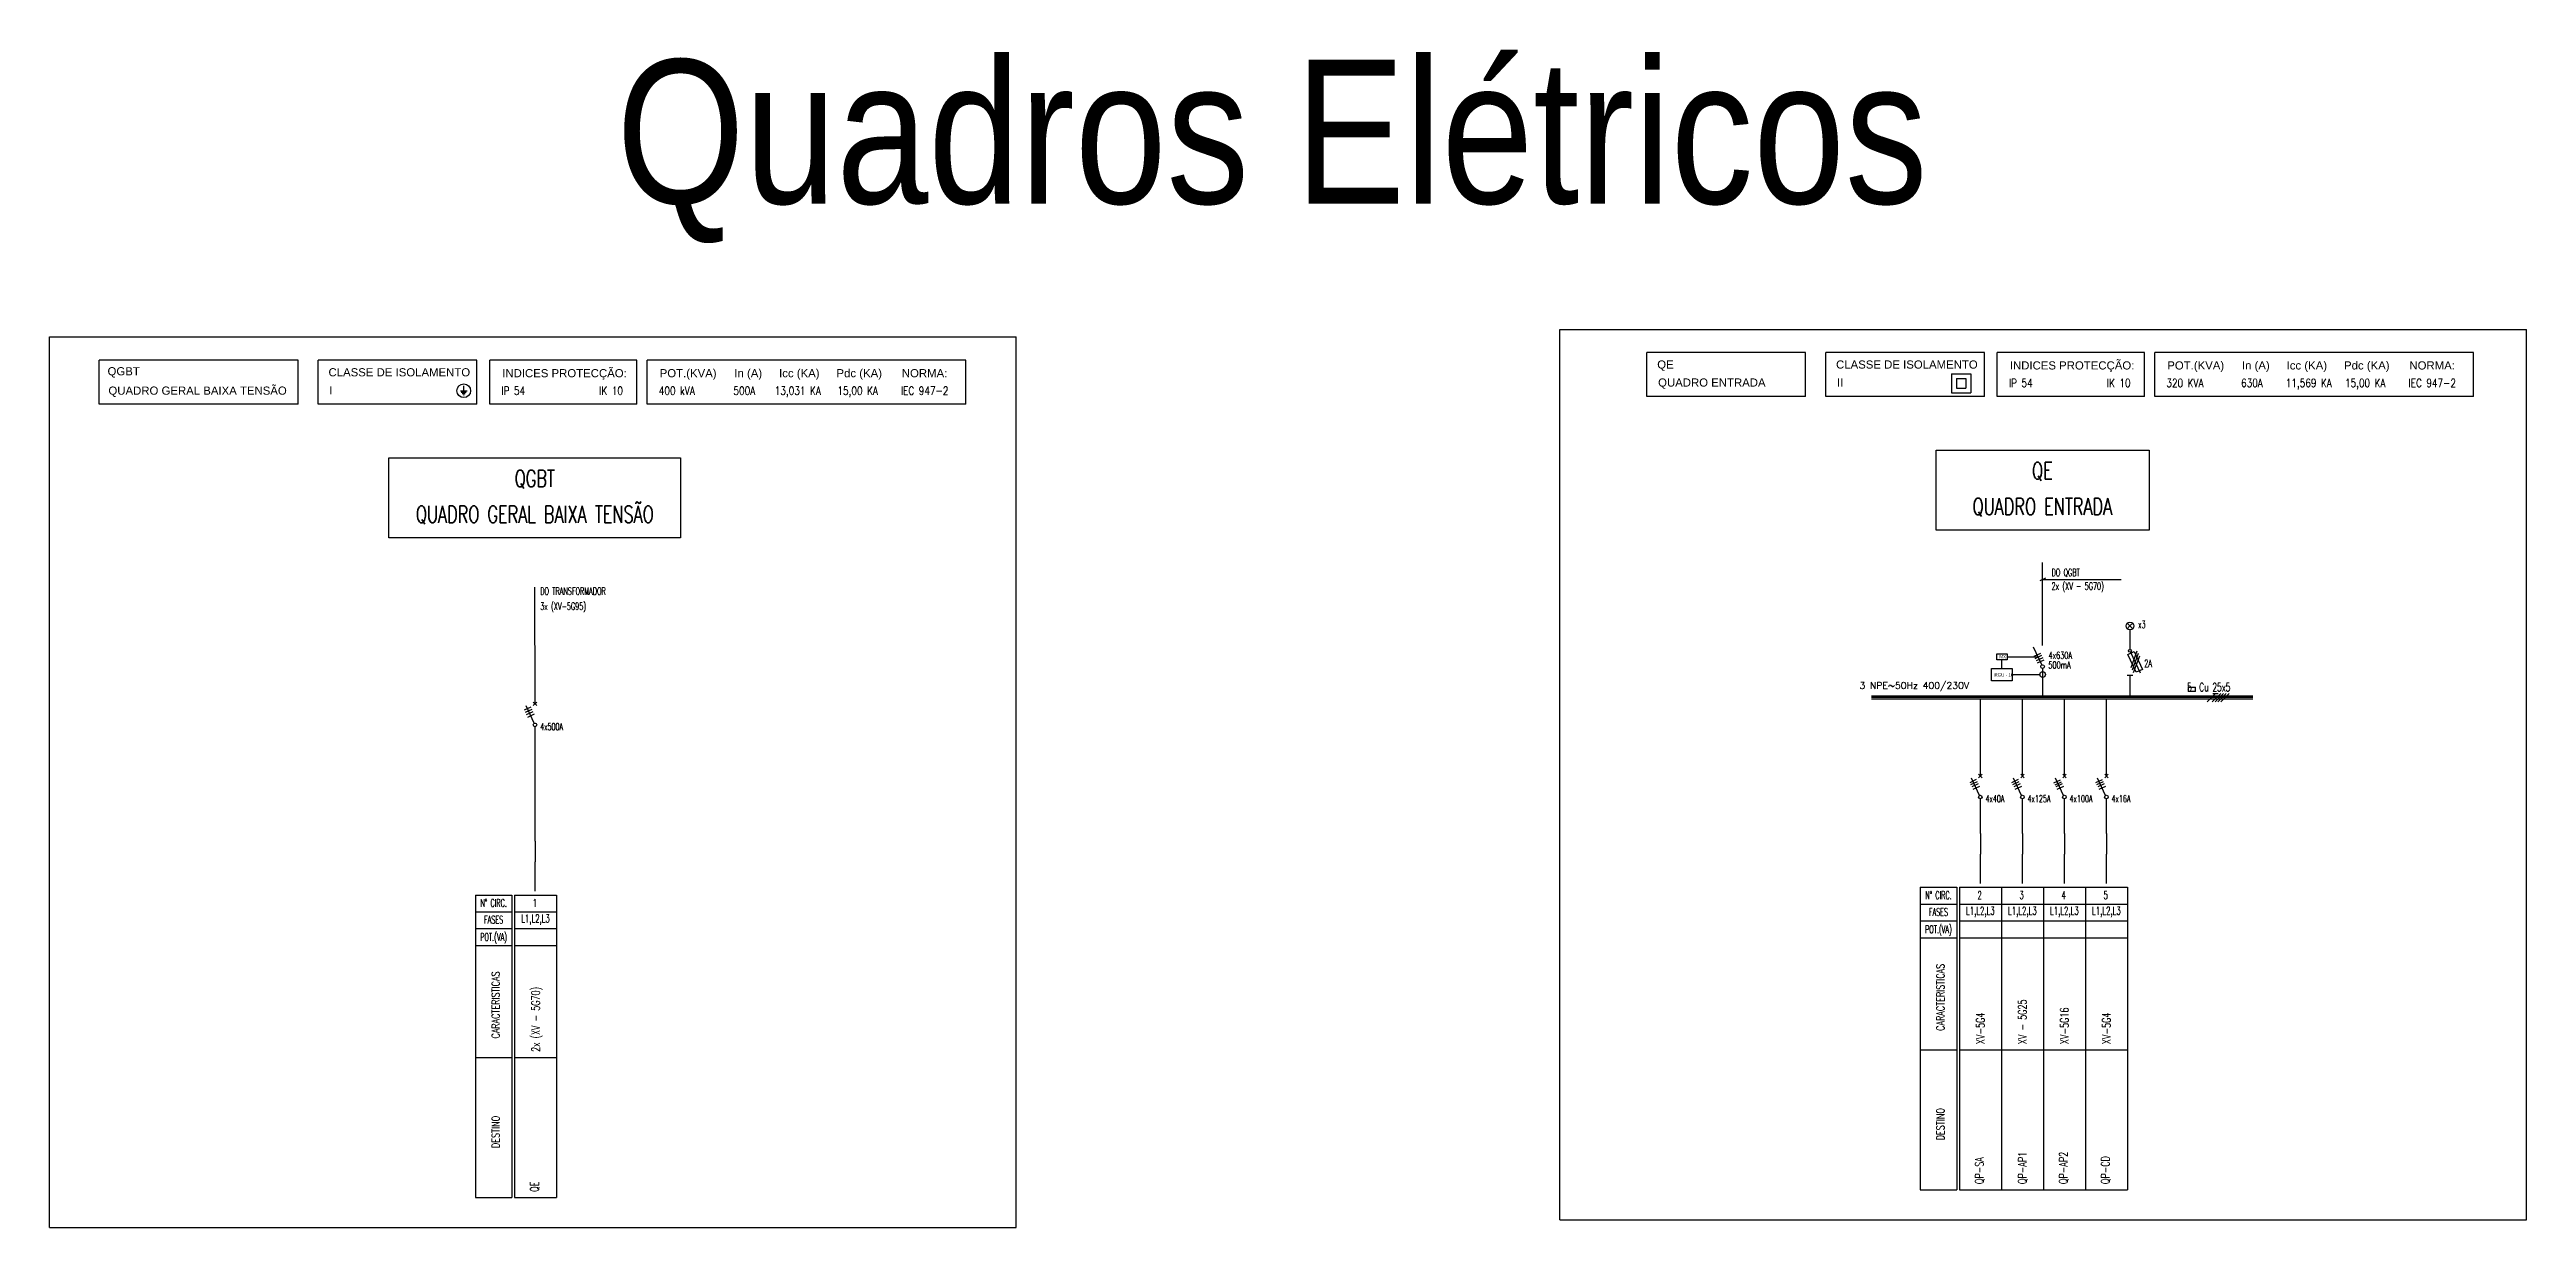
# Model space of a CAD drawing. Header units: millimetres. Extents: x -35961 to -35580, y 154458 to 154764.
# Drawn here: x -35750.3 to -35690.1, y 154569.3 to 154598 of the extents above; entities that cross this region are included whole.
import ezdxf
from ezdxf.enums import TextEntityAlignment as Align

# ---------------------------------------------------------------- set-up
doc = ezdxf.new("R2010")
doc.units = ezdxf.units.MM
doc.header["$MEASUREMENT"] = 0
doc.layers.add('ELÉCTRICO', color=255, linetype='Continuous')
doc.layers.add('SIMBOLOGIA', color=255, linetype='Continuous')
doc.styles.add('ARIAL', font='arial.ttf')
doc.styles.add('ROMANS', font='romans')
doc.styles.add('SIMPLEX', font='SIMPLEX')
doc.styles.get("Standard").update_dxf_attribs({"font": 'ARIALN.TTF'})

msp = doc.modelspace()

# ---------------------------------------------------------------- texts
at = {"layer": 'ELÉCTRICO', "linetype": 'Continuous', "ltscale": 0.03}
msp.add_text('Quadros Elétricos', height=3.5, dxfattribs=at).set_placement((-35736.562, 154594.242))
at = {"layer": 'ELÉCTRICO', "linetype": 'Continuous', "ltscale": 0.03, "char_height": 0.08, "attachment_point": 1}
for s, insert in [('RGU - 10', (-35703.07, 154582.822)), ('MX', (-35702.95, 154583.265))]:
    msp.add_mtext_dynamic_manual_height_columns(s, width=1.82611, gutter_width=23.439, heights=[0], dxfattribs=dict(at, insert=insert))
at = {"layer": 'SIMBOLOGIA', "style": 'ARIAL'}
for s, p in [('QGBT', (-35748.928, 154590.066)), ('CLASSE DE ISOLAMENTO', (-35743.558, 154590.041)), ('INDICES PROTECÇÃO:', (-35739.336, 154590.019)), ('POT.(KVA)', (-35735.509, 154590.019)), ('In (A)', (-35733.694, 154590.019)), ('Icc (KA)', (-35732.607, 154590.019)), ('Pdc (KA)', (-35731.212, 154590.019)), ('NORMA:', (-35729.624, 154590.019)), ('QE', (-35711.264, 154590.23)), ('QUADRO ENTRADA', (-35711.243, 154589.792)), ('CLASSE DE ISOLAMENTO', (-35706.918, 154590.23)), ('II', (-35706.896, 154589.792)), ('INDICES PROTECÇÃO:', (-35702.695, 154590.208)), ('POT.(KVA)', (-35698.868, 154590.208)), ('In (A)', (-35697.054, 154590.208)), ('Icc (KA)', (-35695.967, 154590.208)), ('Pdc (KA)', (-35694.572, 154590.208)), ('NORMA:', (-35692.983, 154590.208)), ('QUADRO GERAL BAIXA TENSÃO', (-35748.907, 154589.595)), ('I', (-35743.537, 154589.603))]:
    msp.add_text(s, height=0.198, dxfattribs=at).set_placement(p)
at = {"layer": 'SIMBOLOGIA', "color": 7, "style": 'ROMANS', "width": 0.8}
for s, p in [('IP 54', (-35702.717, 154589.781)), ('IK 10', (-35700.338, 154589.781)), ('320 KVA', (-35698.89, 154589.781)), ('630A', (-35697.075, 154589.781)), ('11,569 KA', (-35695.989, 154589.781)), ('15,00 KA', (-35694.549, 154589.781)), ('IEC 947-2', (-35693.005, 154589.781)), ('IP 54', (-35739.357, 154589.593)), ('IK 10', (-35736.979, 154589.593)), ('400 kVA', (-35735.53, 154589.593)), ('500A', (-35733.716, 154589.593)), ('13,031 KA', (-35732.712, 154589.593)), ('15,00 KA', (-35731.19, 154589.593)), ('IEC 947-2', (-35729.646, 154589.593))]:
    msp.add_text(s, height=0.198, dxfattribs=at).set_placement(p)
at = {"layer": 'SIMBOLOGIA', "style": 'SIMPLEX', "width": 0.7}
for s, height, p in [('QGBT', 0.4085, (-35738.543, 154587.355)), ('QE', 0.4085, (-35701.903, 154587.543)), ('QUADRO GERAL BAIXA TENSÃO', 0.40846, (-35738.543, 154586.483)), ('QUADRO ENTRADA', 0.40846, (-35701.903, 154586.672))]:
    msp.add_text(s, height=height, dxfattribs=at).set_placement(p, align=Align.CENTER)
at = {"layer": 'SIMBOLOGIA', "style": 'SIMPLEX', "width": 0.65}
for s, height, p in [('DO QGBT', 0.177, (-35701.68, 154585.184)), ('3x (XV-5G95) ', 0.177, (-35738.411, 154584.363)), ('DO TRANSFORMADOR', 0.177, (-35738.412, 154584.731)), ('2x (XV - 5G70)', 0.177, (-35701.68, 154584.853)), ('x3', 0.177, (-35699.577, 154583.92)), ('4x630A', 0.1702, (-35701.755, 154583.175)), ('500mA', 0.1702, (-35701.759, 154582.934)), ('2A', 0.177, (-35699.427, 154582.974))]:
    msp.add_text(s, height=height, dxfattribs=at).set_placement(p)
at = {"layer": 'SIMBOLOGIA', "color": 7, "style": 'ROMANS'}
msp.add_text('3 NPE~50Hz 400/230V', height=0.165, dxfattribs=at).set_placement((-35706.349, 154582.442))
at = {"layer": 'SIMBOLOGIA', "style": 'SIMPLEX', "width": 0.65}
msp.add_text('5  Cu 25x5', height=0.2042, dxfattribs=at).set_placement((-35697.334, 154582.381), align=Align.RIGHT)
at = {"layer": 'SIMBOLOGIA', "style": 'SIMPLEX', "width": 0.6}
for s, p in [('4x500A', (-35738.415, 154581.609)), ('4x40A', (-35703.287, 154579.855)), ('4x125A', (-35702.266, 154579.855)), ('4x100A', (-35701.245, 154579.855)), ('4x16A', (-35700.224, 154579.855))]:
    msp.add_text(s, height=0.1702, dxfattribs=at).set_placement(p, align=Align.TOP_LEFT)
at = {"layer": 'SIMBOLOGIA', "style": 'SIMPLEX'}
for s, height, width, p in [('N%%D CIRC.', 0.1905, 0.6, (-35739.545, 154577.238)), ('1', 0.19, 0.65, (-35738.544, 154577.238)), ('N%%D CIRC.', 0.1905, 0.6, (-35704.429, 154577.426)), ('2', 0.19, 0.65, (-35703.428, 154577.426)), ('3', 0.19, 0.65, (-35702.407, 154577.426)), ('4', 0.19, 0.65, (-35701.386, 154577.426)), ('5', 0.19, 0.65, (-35700.364, 154577.426)), ('FASES', 0.1905, 0.6, (-35739.545, 154576.83)), ('L1,L2,L3', 0.1905, 0.65, (-35738.527, 154576.83)), ('POT.(VA)', 0.1905, 0.6, (-35704.429, 154576.582)), ('FASES', 0.1905, 0.6, (-35704.429, 154577.018)), ('L1,L2,L3', 0.1905, 0.65, (-35703.411, 154577.018)), ('L1,L2,L3', 0.1905, 0.65, (-35702.39, 154577.018)), ('L1,L2,L3', 0.1905, 0.65, (-35701.369, 154577.018)), ('L1,L2,L3', 0.1905, 0.65, (-35700.347, 154577.018)), ('POT.(VA)', 0.1905, 0.6, (-35739.545, 154576.394))]:
    msp.add_text(s, height=height, dxfattribs=dict(at, width=width)).set_placement(p, align=Align.MIDDLE)
at = {"layer": 'SIMBOLOGIA', "style": 'SIMPLEX', "width": 0.75}
for s, height, p in [('CARACTERISTICAS', 0.19049, (-35739.497, 154574.755)), ('CARACTERISTICAS', 0.19049, (-35704.381, 154574.943)), ('DESTINO', 0.1905, (-35739.497, 154571.669)), ('DESTINO', 0.1905, (-35704.381, 154571.857))]:
    msp.add_text(s, height=height, rotation=90, dxfattribs=at).set_placement(p, align=Align.MIDDLE)
at = {"layer": 'SIMBOLOGIA', "style": 'SIMPLEX', "width": 0.7}
for s, height, p in [('2x (XV - 5G70)', 0.20423, (-35738.424, 154573.616)), ('XV - 5G25', 0.2042, (-35702.287, 154573.805)), ('XV-5G4', 0.2042, (-35703.308, 154573.805)), ('XV-5G16', 0.2042, (-35701.266, 154573.805)), ('XV-5G4', 0.2042, (-35700.245, 154573.805)), ('QP-SA', 0.2042, (-35703.333, 154570.401)), ('QP-AP1', 0.2042, (-35702.287, 154570.401)), ('QP-AP2 ', 0.2042, (-35701.291, 154570.401)), ('QP-CD ', 0.2042, (-35700.27, 154570.401)), ('QE', 0.2042, (-35738.449, 154570.212))]:
    msp.add_text(s, height=height, rotation=90, dxfattribs=at).set_placement(p)

# ---------------------------------------------------------------- linework, layer by layer
at = {"layer": 'ELÉCTRICO', "linetype": 'Continuous', "ltscale": 0.03}
for p, q in [((-35713.635, 154591.182), (-35690.138, 154591.182)), ((-35750.338, 154590.999), (-35726.841, 154590.999)), ((-35703.012, 154583.296), (-35702.762, 154583.296)), ((-35703.012, 154583.146), (-35703.012, 154583.296)), ((-35702.762, 154583.296), (-35702.762, 154583.146)), ((-35703.137, 154582.94), (-35702.637, 154582.94)), ((-35703.137, 154582.64), (-35703.137, 154582.94)), ((-35702.762, 154583.146), (-35703.012, 154583.146)), ((-35702.887, 154582.94), (-35702.887, 154583.146)), ((-35702.762, 154583.221), (-35702.008, 154583.221)), ((-35702.637, 154582.94), (-35702.637, 154582.64)), ((-35702.637, 154582.79), (-35701.966, 154582.79)), ((-35702.637, 154582.64), (-35703.137, 154582.64)), ((-35738.539, 154578.736), (-35738.539, 154578.237)), ((-35703.411, 154578.925), (-35703.411, 154578.425)), ((-35702.389, 154578.925), (-35702.389, 154578.425)), ((-35701.368, 154578.925), (-35701.368, 154578.425)), ((-35700.347, 154578.925), (-35700.347, 154578.425)), ((-35713.635, 154569.529), (-35690.138, 154569.529)), ((-35750.338, 154569.346), (-35726.841, 154569.346))]:
    msp.add_line(p, q, dxfattribs=at)
at = {"layer": 'ELÉCTRICO'}
for p, q in [((-35740.354, 154589.692), (-35740.189, 154589.692)), ((-35740.331, 154589.657), (-35740.212, 154589.657)), ((-35740.308, 154589.623), (-35740.235, 154589.623)), ((-35740.263, 154589.585), (-35740.28, 154589.585)), ((-35740.272, 154589.692), (-35740.272, 154589.807))]:
    msp.add_line(p, q, dxfattribs=at)
at = {"layer": 'ELÉCTRICO', "linetype": 'Continuous', "ltscale": 0.03}
msp.add_circle((-35740.272, 154589.692), 0.168, dxfattribs=at)
at = {"layer": 'SIMBOLOGIA', "linetype": 'Continuous', "ltscale": 0.03}
for p, q in [((-35713.635, 154569.529), (-35713.635, 154591.182)), ((-35690.138, 154569.529), (-35690.138, 154591.182)), ((-35750.338, 154569.346), (-35750.338, 154590.999)), ((-35726.841, 154569.346), (-35726.841, 154590.999))]:
    msp.add_line(p, q, dxfattribs=at)
at = {"layer": 'SIMBOLOGIA', "color": 8}
for p, q in [((-35711.513, 154589.553), (-35711.513, 154590.625)), ((-35707.657, 154590.625), (-35711.513, 154590.625)), ((-35707.657, 154589.553), (-35707.657, 154590.625)), ((-35707.166, 154589.553), (-35707.166, 154590.625)), ((-35703.31, 154590.625), (-35707.166, 154590.625)), ((-35703.31, 154589.553), (-35703.31, 154590.625)), ((-35703, 154589.553), (-35703, 154590.625)), ((-35699.421, 154590.625), (-35703, 154590.625)), ((-35699.421, 154589.553), (-35699.421, 154590.625)), ((-35699.173, 154589.553), (-35699.173, 154590.625)), ((-35691.428, 154590.625), (-35699.173, 154590.625)), ((-35691.428, 154589.553), (-35691.428, 154590.625)), ((-35749.132, 154589.365), (-35749.132, 154590.436)), ((-35744.298, 154590.436), (-35749.132, 154590.436)), ((-35744.298, 154589.365), (-35744.298, 154590.436)), ((-35743.807, 154589.365), (-35743.807, 154590.436)), ((-35739.951, 154590.436), (-35743.807, 154590.436)), ((-35739.951, 154589.365), (-35739.951, 154590.436)), ((-35739.641, 154589.365), (-35739.641, 154590.436)), ((-35736.062, 154590.436), (-35739.641, 154590.436)), ((-35736.062, 154589.365), (-35736.062, 154590.436)), ((-35735.814, 154589.365), (-35735.814, 154590.436)), ((-35728.068, 154590.436), (-35735.814, 154590.436)), ((-35728.068, 154589.365), (-35728.068, 154590.436)), ((-35744.298, 154589.365), (-35749.132, 154589.365)), ((-35739.951, 154589.365), (-35743.807, 154589.365)), ((-35736.062, 154589.365), (-35739.641, 154589.365)), ((-35728.068, 154589.365), (-35735.814, 154589.365)), ((-35707.657, 154589.553), (-35711.513, 154589.553)), ((-35703.31, 154589.553), (-35707.166, 154589.553)), ((-35699.421, 154589.553), (-35703, 154589.553)), ((-35691.428, 154589.553), (-35699.173, 154589.553))]:
    msp.add_line(p, q, dxfattribs=at)
at = {"layer": 'SIMBOLOGIA'}
for p, q in [((-35704.111, 154590.105), (-35703.644, 154590.105)), ((-35704.111, 154590.105), (-35704.111, 154589.638)), ((-35703.994, 154589.989), (-35703.994, 154589.755)), ((-35703.994, 154589.989), (-35703.761, 154589.989)), ((-35703.761, 154589.989), (-35703.761, 154589.755)), ((-35703.644, 154590.105), (-35703.644, 154589.638)), ((-35704.111, 154589.638), (-35703.644, 154589.638)), ((-35703.994, 154589.755), (-35703.761, 154589.755)), ((-35701.955, 154585.081), (-35701.82, 154585.142)), ((-35701.901, 154585.104), (-35699.991, 154585.104)), ((-35701.899, 154583.493), (-35701.899, 154585.511)), ((-35738.539, 154582.083), (-35738.542, 154584.916)), ((-35699.775, 154583.972), (-35699.852, 154584.049)), ((-35699.775, 154583.972), (-35699.852, 154583.894)), ((-35699.775, 154583.972), (-35699.698, 154584.049)), ((-35699.775, 154583.972), (-35699.698, 154583.894)), ((-35701.917, 154583.027), (-35702.117, 154583.455)), ((-35701.946, 154583.304), (-35702.108, 154583.229)), ((-35699.827, 154583.277), (-35699.673, 154583.349)), ((-35699.775, 154583.876), (-35699.775, 154583.4)), ((-35699.76, 154583.335), (-35699.525, 154582.829)), ((-35699.605, 154583.363), (-35699.753, 154582.956)), ((-35699.576, 154583.301), (-35699.724, 154582.894)), ((-35699.673, 154583.349), (-35699.472, 154582.917)), ((-35701.921, 154583.25), (-35702.083, 154583.175)), ((-35701.895, 154583.198), (-35702.057, 154583.122)), ((-35701.869, 154583.144), (-35702.031, 154583.069)), ((-35701.898, 154582.941), (-35701.898, 154582.263)), ((-35699.843, 154582.774), (-35699.707, 154582.774)), ((-35699.626, 154582.846), (-35699.827, 154583.277)), ((-35699.775, 154582.774), (-35699.775, 154582.263)), ((-35699.547, 154583.239), (-35699.695, 154582.832)), ((-35699.472, 154582.917), (-35699.626, 154582.846)), ((-35738.497, 154582.036), (-35738.58, 154582.119)), ((-35738.58, 154582.036), (-35738.497, 154582.119)), ((-35696.792, 154582.263), (-35706.058, 154582.263)), ((-35696.792, 154582.229), (-35706.058, 154582.229)), ((-35696.792, 154582.195), (-35706.058, 154582.195)), ((-35703.411, 154580.328), (-35703.411, 154582.195)), ((-35702.389, 154580.328), (-35702.389, 154582.195)), ((-35701.368, 154580.328), (-35701.368, 154582.195)), ((-35700.347, 154580.328), (-35700.347, 154582.195)), ((-35698.36, 154582.486), (-35698.183, 154582.486)), ((-35698.36, 154582.486), (-35698.36, 154582.381)), ((-35698.183, 154582.381), (-35698.36, 154582.381)), ((-35698.183, 154582.381), (-35698.183, 154582.486)), ((-35697.901, 154582.127), (-35697.697, 154582.331)), ((-35697.775, 154582.127), (-35697.57, 154582.331)), ((-35697.763, 154582.331), (-35697.631, 154582.331)), ((-35697.707, 154582.127), (-35697.502, 154582.331)), ((-35697.638, 154582.127), (-35697.434, 154582.331)), ((-35697.57, 154582.127), (-35697.366, 154582.331)), ((-35738.641, 154581.996), (-35738.801, 154581.921)), ((-35738.619, 154581.941), (-35738.778, 154581.866)), ((-35738.557, 154581.606), (-35738.755, 154582.03)), ((-35738.59, 154581.886), (-35738.75, 154581.812)), ((-35738.562, 154581.824), (-35738.722, 154581.75)), ((-35738.539, 154578.736), (-35738.539, 154581.522)), ((-35703.429, 154579.852), (-35703.627, 154580.275)), ((-35703.369, 154580.281), (-35703.452, 154580.365)), ((-35703.452, 154580.281), (-35703.369, 154580.365)), ((-35702.408, 154579.852), (-35702.606, 154580.275)), ((-35702.348, 154580.281), (-35702.431, 154580.365)), ((-35702.431, 154580.281), (-35702.348, 154580.365)), ((-35701.387, 154579.852), (-35701.584, 154580.275)), ((-35701.327, 154580.281), (-35701.41, 154580.365)), ((-35701.41, 154580.281), (-35701.327, 154580.365)), ((-35700.366, 154579.852), (-35700.563, 154580.275)), ((-35700.306, 154580.281), (-35700.389, 154580.365)), ((-35700.389, 154580.281), (-35700.306, 154580.365)), ((-35703.509, 154580.235), (-35703.669, 154580.161)), ((-35703.49, 154580.186), (-35703.65, 154580.112)), ((-35703.462, 154580.132), (-35703.622, 154580.057)), ((-35703.434, 154580.07), (-35703.594, 154579.995)), ((-35703.411, 154578.925), (-35703.411, 154579.768)), ((-35702.494, 154580.235), (-35702.653, 154580.161)), ((-35702.472, 154580.181), (-35702.632, 154580.106)), ((-35702.441, 154580.132), (-35702.601, 154580.057)), ((-35702.412, 154580.07), (-35702.572, 154579.995)), ((-35702.389, 154578.925), (-35702.389, 154579.768)), ((-35701.47, 154580.22), (-35701.63, 154580.146)), ((-35701.444, 154580.174), (-35701.604, 154580.1)), ((-35701.42, 154580.132), (-35701.58, 154580.057)), ((-35701.391, 154580.07), (-35701.551, 154579.995)), ((-35701.368, 154578.925), (-35701.368, 154579.768)), ((-35700.449, 154580.233), (-35700.609, 154580.158)), ((-35700.426, 154580.182), (-35700.586, 154580.107)), ((-35700.399, 154580.132), (-35700.559, 154580.057)), ((-35700.37, 154580.07), (-35700.53, 154579.995)), ((-35700.347, 154578.925), (-35700.347, 154579.768)), ((-35738.539, 154577.523), (-35738.539, 154578.237)), ((-35703.411, 154577.711), (-35703.411, 154578.425)), ((-35702.389, 154577.711), (-35702.389, 154578.425)), ((-35701.368, 154577.711), (-35701.368, 154578.425)), ((-35700.347, 154577.711), (-35700.347, 154578.425))]:
    msp.add_line(p, q, dxfattribs=at)
at = {"layer": 'SIMBOLOGIA', "linetype": 'Continuous'}
for p, q in [((-35739.989, 154577.429), (-35739.989, 154570.076)), ((-35739.989, 154577.429), (-35739.101, 154577.429)), ((-35739.101, 154577.429), (-35739.101, 154570.076)), ((-35739.037, 154577.429), (-35738.016, 154577.429)), ((-35739.037, 154577.429), (-35739.037, 154570.076)), ((-35738.016, 154577.429), (-35738.016, 154570.076)), ((-35704.874, 154577.617), (-35704.874, 154570.265)), ((-35704.874, 154577.617), (-35703.985, 154577.617)), ((-35703.985, 154577.617), (-35703.985, 154570.265)), ((-35703.921, 154577.617), (-35699.837, 154577.617)), ((-35703.921, 154577.617), (-35703.921, 154570.265)), ((-35702.9, 154577.617), (-35702.9, 154570.265)), ((-35701.879, 154577.617), (-35701.879, 154570.265)), ((-35700.858, 154577.617), (-35700.858, 154570.265)), ((-35699.837, 154577.617), (-35699.837, 154570.265)), ((-35739.989, 154577.02), (-35739.101, 154577.02)), ((-35739.037, 154577.02), (-35738.016, 154577.02)), ((-35704.874, 154577.208), (-35703.985, 154577.208)), ((-35704.874, 154576.8), (-35703.985, 154576.8)), ((-35703.921, 154577.208), (-35699.837, 154577.208)), ((-35703.921, 154576.8), (-35699.837, 154576.8)), ((-35739.989, 154576.612), (-35739.101, 154576.612)), ((-35739.989, 154576.203), (-35739.101, 154576.203)), ((-35739.037, 154576.612), (-35738.016, 154576.612)), ((-35739.037, 154576.203), (-35738.016, 154576.203)), ((-35704.874, 154576.392), (-35703.985, 154576.392)), ((-35703.921, 154576.392), (-35699.837, 154576.392)), ((-35704.874, 154573.668), (-35703.985, 154573.668)), ((-35703.921, 154573.668), (-35699.837, 154573.668)), ((-35739.989, 154573.48), (-35739.101, 154573.48)), ((-35739.037, 154573.48), (-35738.016, 154573.48)), ((-35739.989, 154570.076), (-35739.101, 154570.076)), ((-35739.037, 154570.076), (-35738.016, 154570.076)), ((-35704.874, 154570.265), (-35703.985, 154570.265)), ((-35703.921, 154570.265), (-35699.837, 154570.265))]:
    msp.add_line(p, q, dxfattribs=at)
at = {"layer": 'SIMBOLOGIA'}
for points in [[(-35704.485, 154588.248), (-35699.311, 154588.248), (-35699.311, 154586.303), (-35704.485, 154586.303)], [(-35742.09, 154588.06), (-35735.004, 154588.06), (-35735.004, 154586.115), (-35742.09, 154586.115)]]:
    msp.add_lwpolyline(points, close=True, dxfattribs=at)
for centre, radius in [((-35699.775, 154583.972), 0.0953), ((-35699.775, 154583.366), 0.034), ((-35701.898, 154582.79), 0.0681), ((-35701.898, 154582.986), 0.0447), ((-35738.539, 154581.566), 0.0441), ((-35703.411, 154579.812), 0.0441), ((-35702.389, 154579.812), 0.0441), ((-35701.368, 154579.812), 0.0441), ((-35700.347, 154579.812), 0.0441)]:
    msp.add_circle(centre, radius, dxfattribs=at)

msp.set_redraw_order([(e.dxf.handle, doc.entitydb.next_handle()) for e in msp.query("TEXT MTEXT ATTDEF DIMENSION ARC_DIMENSION")])  # texts and dimensions are drawn at this point

doc.saveas('drawing.dxf')
